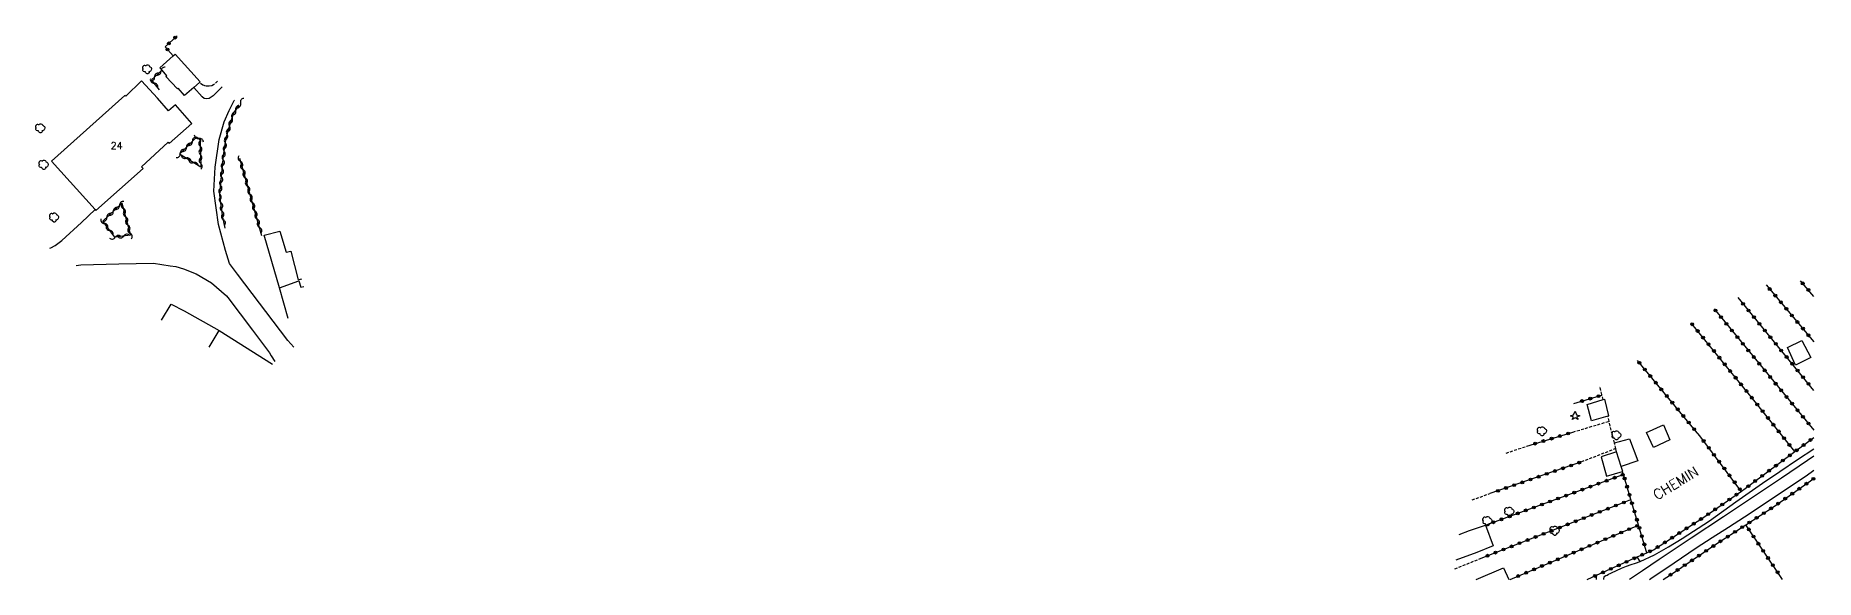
# Model space of a CAD drawing. Header units: millimetres. Extents: x 80031 to 81000, y 146000 to 147000.
# Drawn here: x 80690.2 to 81000.3, y 146000 to 146094.8 of the extents above; entities that cross this region are included whole.
import ezdxf
from ezdxf.enums import TextEntityAlignment as Align

# ---------------------------------------------------------------- set-up
doc = ezdxf.new("R2010")
doc.units = ezdxf.units.MM
doc.linetypes.add('DASHED', pattern=[0.75, 0.5, -0.25])
doc.layers.get('0').update_dxf_attribs({"linetype": 'CONTINUOUS'})
for name, color, linetype in [('W0017', 7, 'CONTINUOUS'), ('W0071', 7, 'CONTINUOUS'), ('W0101', 7, 'CONTINUOUS'), ('W0104', 1, 'CONTINUOUS'), ('W0112', 1, 'DASHED'), ('W0211', 2, 'CONTINUOUS'), ('W0214', 2, 'CONTINUOUS'), ('W0300', 7, 'CONTINUOUS'), ('W0303', 7, 'CONTINUOUS'), ('W0310', 3, 'CONTINUOUS'), ('W0323', 7, 'CONTINUOUS'), ('W0989', 7, 'CONTINUOUS'), ('W0991', 7, 'CONTINUOUS')]:
    doc.layers.add(name, color=color, linetype=linetype)
doc.styles.get("Standard").update_dxf_attribs({"font": 'romans.shx', "width": 0.85})

msp = doc.modelspace()

# ---------------------------------------------------------------- texts
at = {"layer": 'W0989'}
msp.add_text('CHEMIN', height=1.75, rotation=31.4676, dxfattribs=at).set_placement((80975.92, 146016.78), align=Align.MIDDLE_CENTER)
at = {"layer": 'W0991'}
msp.add_text('24', height=1.25, dxfattribs=at).set_placement((80704.28, 146075.59), align=Align.MIDDLE_CENTER)

# ---------------------------------------------------------------- blocks, each defined once
blk = doc.blocks.new('T300')
for p, q in [((-0.8, 0.51), (-0.86, 0.34)), ((-0.86, 0.34), (-0.86, 0.17)), ((-0.86, 0.17), (-0.74, 0.06)), ((-0.69, 0.63), (-0.8, 0.51)), ((-0.8, -0.06), (-0.74, 0.06)), ((-0.74, 0.06), (-0.69, 0.11)), ((-0.57, 0.69), (-0.69, 0.63)), ((-0.46, 0.69), (-0.57, 0.69)), ((-0.29, 0.63), (-0.46, 0.69)), ((-0.29, 0.63), (-0.17, 0.74)), ((-0.23, 0.57), (-0.29, 0.63)), ((-0.17, 0.74), (-0.06, 0.8)), ((-0.06, 0.8), (0.06, 0.8)), ((0.06, 0.8), (0.23, 0.74)), ((0.23, 0.74), (0.34, 0.63)), ((0.34, 0.63), (0.4, 0.51)), ((0.46, 0.46), (0.34, 0.46)), ((0.4, 0.51), (0.4, 0.46)), ((0.57, 0.4), (0.46, 0.46)), ((0.57, 0.4), (0.69, 0.29)), ((0.69, 0.29), (0.74, 0.17)), ((0.74, 0.06), (0.69, -0.17)), ((0.74, 0.17), (0.74, 0.06)), ((-0.8, -0.17), (-0.8, -0.06)), ((-0.8, -0.23), (-0.8, -0.17)), ((-0.74, -0.34), (-0.8, -0.23)), ((-0.69, -0.4), (-0.74, -0.34)), ((-0.51, -0.46), (-0.69, -0.4)), ((-0.4, -0.46), (-0.51, -0.46)), ((-0.4, -0.46), (-0.34, -0.46)), ((-0.34, -0.46), (-0.34, -0.4)), ((-0.34, -0.51), (-0.34, -0.46)), ((-0.29, -0.63), (-0.34, -0.51)), ((-0.17, -0.74), (-0.29, -0.63)), ((-0.06, -0.8), (-0.17, -0.74)), ((0.06, -0.8), (-0.06, -0.8)), ((0.17, -0.74), (0.06, -0.8)), ((0.23, -0.69), (0.17, -0.74)), ((0.29, -0.46), (0.23, -0.46)), ((0.29, -0.63), (0.23, -0.69)), ((0.46, -0.4), (0.29, -0.46)), ((0.34, -0.51), (0.29, -0.63)), ((0.34, -0.51), (0.34, -0.46)), ((0.57, -0.34), (0.46, -0.4)), ((0.63, -0.29), (0.57, -0.34)), ((0.69, -0.17), (0.63, -0.29))]:
    blk.add_line(p, q)
blk = doc.blocks.new('T303')
for p, q in [((-0.77, 0), (-0.28, 0.21)), ((-0.28, -0.21), (-0.77, 0)), ((-0.28, 0.21), (0, 0.83)), ((0, 0.83), (0.28, 0.21)), ((0.28, 0.21), (0.83, 0)), ((0.83, 0), (0.28, -0.21)), ((-0.49, -0.63), (-0.28, -0.21)), ((0, -0.35), (-0.49, -0.63)), ((0.56, -0.63), (0, -0.35)), ((0.28, -0.21), (0.56, -0.63))]:
    blk.add_line(p, q)
blk = doc.blocks.new('t323o')
at = {"color": 0, "linetype": 'Continuous'}
for radius in [0.25, 0.15]:
    blk.add_circle((0, 0), radius, dxfattribs=at)
blk = doc.blocks.new('t310o')
at = {"color": 0, "linetype": 'Continuous'}
for centre, start, end in [((-0.5, 0.38), 216.8699, 323.1304), ((0.5, -0.37), 36.8699, 143.1303)]:
    blk.add_arc(centre, 0.625, start, end, dxfattribs=at)

# ---------------------------------------------------------------- linework, layer by layer
at = {"layer": 'W0017'}
for points in [[(80722.69, 146085.86), (80722.3, 146085.48), (80721.1, 146084.28), (80720.39, 146083.81), (80719.95, 146083.72), (80719.54, 146083.8), (80719.16, 146084.11), (80717.71, 146085.73)], [(80734.1, 146041.61), (80725.31, 146053.18), (80723.96, 146055.04), (80723.24, 146057.31), (80722.01, 146061.85), (80721.24, 146067.66), (80721.46, 146071.86), (80722.13, 146076.66), (80722.99, 146079.76), (80723.88, 146081.7), (80724.76, 146083.48), (80724.79, 146083.51)], [(80692.66, 146057.7), (80692.79, 146057.76), (80693.57, 146058.21), (80694.74, 146059.06), (80698.18, 146062.18)], [(80698.18, 146062.18), (80700.56, 146064.44)], [(80697.23, 146054.72), (80698.02, 146054.84), (80704.66, 146055), (80710.71, 146055.08), (80713.58, 146054.67), (80714.6, 146054.52), (80715.95, 146054.13), (80718.15, 146053.26), (80720.8, 146051.71), (80723.41, 146049.43), (80723.64, 146049.12), (80727.96, 146043.41), (80730.91, 146039.48)], [(80735.13, 146040.48), (80734.1, 146041.61)], [(80730.91, 146039.48), (80731.21, 146038.98), (80731.83, 146037.95)]]:
    msp.add_lwpolyline(points, dxfattribs=at)
at = {"layer": 'W0071'}
for points in [[(81000, 146021.47), (80998.87, 146020.71), (80994.34, 146017.65), (80989.81, 146014.61), (80984.22, 146010.89), (80978.62, 146007.19), (80973.03, 146003.47), (80970.11, 146001.52), (80967.85, 146000)], [(80971.33, 146000), (80971.82, 146000.32), (80974.37, 146002.04), (80976.91, 146003.77), (80979.47, 146005.48), (80982.27, 146007.3), (80985.09, 146009.1), (80987.9, 146010.91), (80991.49, 146013.27), (80995.06, 146015.65), (80998.62, 146018.06), (81000, 146019.03)]]:
    msp.add_lwpolyline(points, dxfattribs=at)
at = {"layer": 'W0101'}
msp.add_lwpolyline([(80713.33, 146081.66), (80711.39, 146083.89), (80708.63, 146086.88), (80705.86, 146084.23), (80705.7, 146084.34), (80692.93, 146072.86), (80700.56, 146064.44), (80700.68, 146064.3), (80708.89, 146071.62), (80708.63, 146071.9), (80713.26, 146076.22), (80713.44, 146075.98), (80717.36, 146079.43), (80714.52, 146082.68)], close=True, dxfattribs=at)
at = {"layer": 'W0101', "const_width": 0.002}
msp.add_lwpolyline([(80713.33, 146081.66), (80713.33, 146081.66), (80713.33, 146081.66)], close=True, dxfattribs=at)
at = {"layer": 'W0101'}
for points in [[(80734.17, 146045.49), (80732.67, 146050.79), (80736.03, 146052.02), (80736.35, 146050.92), (80736.91, 146051.07)], [(80720.4, 146040.46), (80722.12, 146043.37), (80731.43, 146037.53)]]:
    msp.add_lwpolyline(points, dxfattribs=at)
at = {"layer": 'W0104'}
for points in [[(80716.13, 146084.34), (80715, 146085.62), (80714.88, 146085.5), (80712.84, 146087.64), (80713, 146087.74), (80712.19, 146088.72), (80711.82, 146089.16), (80714.14, 146091.21), (80714.47, 146091.51), (80718.82, 146086.7), (80718.7, 146086.59), (80717.71, 146085.73), (80716.13, 146084.34)], [(80735.9, 146052.22), (80735.9, 146052.22), (80735.9, 146052.22)], [(80996.79, 146037.33), (80995.37, 146040.44), (80997.91, 146041.66), (80999.44, 146038.68)], [(80961.22, 146027.65), (80960.48, 146030.5), (80963.26, 146031.35), (80963.49, 146031.42), (80964.21, 146028.51), (80964.1, 146028.47)], [(80972.04, 146022.99), (80970.85, 146025.61), (80973.77, 146026.95), (80974.92, 146024.34)], [(80966.4, 146019.7), (80965.61, 146022.26), (80962.95, 146021.37), (80963.84, 146017.97), (80966.65, 146018.79), (80966.68, 146018.79), (80966.4, 146019.7)]]:
    msp.add_lwpolyline(points, close=True, dxfattribs=at)
for points in [[(80732.67, 146050.79), (80730, 146059.98), (80732.69, 146060.67), (80733.79, 146057), (80734.64, 146057.19), (80735.9, 146052.22)], [(80735.9, 146052.22), (80736.54, 146052.38)], [(80712.08, 146045.16), (80713.79, 146047.99), (80716.04, 146046.78), (80722.12, 146043.37)], [(80965.23, 146023.8), (80967.86, 146024.48), (80969.31, 146020.67), (80966.4, 146019.7)], [(80938.18, 146007.85), (80939.98, 146008.54), (80942.76, 146009.44), (80944.1, 146005.83), (80941.24, 146004.67), (80937.61, 146003.34)], [(80941.14, 146000), (80945.92, 146002.04), (80946.82, 146000)]]:
    msp.add_lwpolyline(points, dxfattribs=at)
at = {"layer": 'W0112'}
for points in [[(80721.86, 146086.81), (80721.16, 146086.18), (80720.88, 146086.03), (80720.36, 146085.96), (80719.82, 146085.96), (80719.3, 146086.14), (80718.7, 146086.59)], [(80963.26, 146031.35), (80963.07, 146032.11), (80963.04, 146032.22), (80962.66, 146033.69)], [(80965.61, 146022.26), (80965.48, 146022.79), (80965.23, 146023.8), (80964.31, 146027.57), (80964.1, 146028.47)], [(80957.99, 146025.67), (80964.31, 146027.57)], [(80946.36, 146022.02), (80949.99, 146023.23)], [(80965.48, 146022.79), (80959.5, 146020.49)], [(80940.43, 146013.85), (80943.52, 146014.95)], [(80937.42, 146001.84), (80941.73, 146003.58)]]:
    msp.add_lwpolyline(points, dxfattribs=at)
at = {"layer": 'W0211'}
msp.add_lwpolyline([(80963.39, 146000), (80963.39, 146000.12), (80963.4, 146000.26), (80963.43, 146000.39), (80963.57, 146000.54), (80963.76, 146000.66), (80963.96, 146000.76), (80964.22, 146000.9), (80964.49, 146001.02), (80964.75, 146001.14), (80965.61, 146001.55), (80966.47, 146001.94), (80967.34, 146002.3), (80968.13, 146002.58), (80968.93, 146002.83), (80969.71, 146003.11), (80972.23, 146004.28), (80974.65, 146005.68), (80977.04, 146007.13), (80981.78, 146010.2), (80986.39, 146013.49), (80991.02, 146016.76), (80994.07, 146018.82), (80997.12, 146020.87), (81000, 146022.77)], dxfattribs=at)
at = {"layer": 'W0214'}
msp.add_lwpolyline([(80962.12, 146000), (80962.12, 146000.25), (80962.12, 146000.72)], dxfattribs=at)
at = {"layer": 'W0310'}
for points in [[(80711.76, 146085.31), (80710.34, 146087.04), (80712.19, 146088.72)], [(80723.18, 146061.2), (80722.79, 146063.13), (80722.46, 146065.59), (80722.28, 146067.04), (80722.45, 146069.05), (80722.92, 146073.8), (80723.34, 146076.93), (80724.15, 146079.71), (80724.72, 146081.29), (80725.6, 146082.6)], [(80729.6, 146059.89), (80726.3, 146071.32), (80725.72, 146073.33)]]:
    msp.add_lwpolyline(points, dxfattribs=at)
for points in [[(80718.94, 146071.85), (80715.24, 146074.1), (80717.68, 146076.53), (80718.27, 146077.09), (80718.89, 146076.61), (80718.84, 146075.88)], [(80703.96, 146059.62), (80701.86, 146062.4), (80705.19, 146065.55), (80706.69, 146059.99)]]:
    msp.add_lwpolyline(points, close=True, dxfattribs=at)
at = {"layer": 'W0323'}
for points in [[(80714.14, 146091.21), (80712.73, 146092.81), (80714.81, 146094.72)], [(80991.7, 146051.32), (81000, 146041.4)], [(81000, 146049.31), (80997.68, 146052.03)], [(80982.61, 146047.14), (80996.49, 146030.27), (81000, 146026)], [(81000, 146032.93), (80986.77, 146049.1)], [(80996.66, 146022.27), (80989.3, 146031.52), (80978.74, 146044.53)], [(80980.1, 146025.03), (80979.39, 146025.89), (80969.25, 146038.13)], [(80958.15, 146030.65), (80963.07, 146032.11)], [(80949.99, 146023.23), (80957.99, 146025.67)], [(80960.5, 146000), (80962.12, 146000.72), (80969.21, 146003.91), (80970.88, 146004.66), (80972.05, 146005.18), (80980.82, 146010.85), (80987.36, 146015.36), (80987.29, 146015.46), (80980.1, 146025.03)], [(80987.36, 146015.36), (80988.66, 146016.33), (80988.92, 146016.52), (80996.66, 146022.27), (81000, 146024.74)], [(80959.5, 146020.49), (80943.52, 146014.95)], [(80970.88, 146004.66), (80970.79, 146004.97), (80969.45, 146009.45), (80968.12, 146013.9), (80966.8, 146018.28), (80966.67, 146018.74), (80966.65, 146018.79)], [(80942.76, 146009.44), (80966.61, 146018.21), (80966.8, 146018.28)], [(80973.74, 146000), (80975, 146000.82), (80982.75, 146006), (80988.12, 146009.5), (80993.13, 146012.77), (81000, 146017.59)], [(80941.73, 146003.58), (80966.05, 146013.09), (80968.12, 146013.9)], [(80947.09, 146000), (80966.4, 146008.16), (80969.45, 146009.45)], [(80994.51, 146000), (80988.12, 146009.5)], [(80969.71, 146003.11), (80969.21, 146003.91)]]:
    msp.add_lwpolyline(points, dxfattribs=at)

# ---------------------------------------------------------------- block references
at = {"layer": 'W0300'}
for p in [(80709.63, 146088.89), (80691.01, 146078.61), (80691.59, 146072.25), (80693.42, 146063.08), (80952.64, 146025.81), (80965.62, 146025.1), (80946.96, 146011.78), (80943.14, 146010.16), (80954.86, 146008.48)]:
    msp.add_blockref('T300', p, dxfattribs=at)
at = {"layer": 'W0303'}
msp.add_blockref('T303', (80958.37, 146028.48), dxfattribs=at)
at = {"layer": 'W0310'}
for p, rotation in [((80710.8, 146086.47), 129.4084422450224), ((80710.9, 146087.55), 42.27523133032456), ((80712.01, 146088.56), 42.27523133032456), ((80725.88, 146083), 55.98211220637585), ((80724.4, 146080.41), 69.97601173002555), ((80725.04, 146081.76), 55.98211220637585), ((80718.6, 146076.83), 322.2925473911697), ((80723.52, 146077.55), 73.93253676786365), ((80723.94, 146078.99), 73.93253676786365), ((80715.37, 146074.22), 44.96466858920376), ((80716.43, 146075.28), 44.96466858920376), ((80717.49, 146076.34), 44.96466858920376), ((80718.85, 146075.48), 271.4356482877494), ((80718.88, 146073.98), 271.4356482877494), ((80723.03, 146074.59), 82.36332716515346), ((80723.23, 146076.08), 82.36332716515346), ((80716.38, 146073.41), 148.6407929594643), ((80717.66, 146072.63), 148.6407929594643), ((80718.92, 146072.48), 271.4356482877494), ((80722.71, 146071.61), 84.34557917744968), ((80722.85, 146073.1), 84.34557917744968), ((80725.86, 146072.86), 106.0994063454427), ((80726.27, 146071.42), 106.0994063454427), ((80722.29, 146067.13), 85.18229239769316), ((80722.42, 146068.62), 85.18229239769316), ((80722.56, 146070.12), 84.34557917744968), ((80726.69, 146069.98), 106.1068367666192), ((80727.1, 146068.54), 106.1068367666192), ((80727.52, 146067.1), 106.1068367666192), ((80704.78, 146065.16), 43.45279763583912), ((80705.44, 146064.64), 285.0928674548613), ((80722.46, 146065.64), 97.02732543013958), ((80722.66, 146064.15), 97.65099186596595), ((80727.94, 146065.66), 106.1068367666192), ((80728.35, 146064.22), 106.1068367666192), ((80702.15, 146062.02), 127.0213950143543), ((80702.6, 146063.1), 43.45279763583912), ((80703.69, 146064.13), 43.45279763583912), ((80705.83, 146063.2), 285.0928674548613), ((80706.22, 146061.75), 285.0928674548613), ((80722.88, 146062.67), 101.1957065891977), ((80728.77, 146062.77), 106.1068367666192), ((80729.18, 146061.33), 106.1068367666192), ((80703.06, 146060.82), 127.0213950143543), ((80704.04, 146059.63), 187.6715577838466), ((80705.52, 146059.83), 187.6715577838466), ((80706.61, 146060.3), 285.0928674548613)]:
    msp.add_blockref('t310o', p, dxfattribs=dict(at, rotation=rotation))
at = {"layer": 'W0323'}
for p, rotation in [((80713.38, 146093.4), 42.47740838908408), ((80714.48, 146094.41), 42.47740838908408), ((80713.15, 146092.34), 131.1935156862318), ((80992.3, 146050.6), 309.8986244226614), ((80993.26, 146049.45), 309.8986244226614), ((80998.05, 146051.59), 130.5108293915565), ((80999.03, 146050.45), 130.5108293915565), ((80982.84, 146046.85), 309.4516106470197), ((80987.65, 146048.02), 129.2932101581353), ((80988.6, 146046.86), 129.2932101581353), ((80994.23, 146048.3), 309.8986244226614), ((80995.19, 146047.15), 309.8986244226614), ((80978.79, 146044.46), 129.0765673412691), ((80979.74, 146043.3), 129.0765673412691), ((80983.8, 146045.69), 309.4516106470197), ((80984.75, 146044.53), 309.4516106470197), ((80985.7, 146043.38), 309.4516106470197), ((80989.55, 146045.7), 129.2932101581353), ((80990.5, 146044.54), 129.2932101581353), ((80991.45, 146043.38), 129.2932101581353), ((80996.15, 146046), 309.8986244226614), ((80997.11, 146044.85), 309.8986244226614), ((80998.08, 146043.7), 309.8986244226614), ((80980.68, 146042.14), 129.0765673412691), ((80981.63, 146040.97), 129.0765673412691), ((80986.66, 146042.22), 309.4516106470197), ((80987.61, 146041.06), 309.4516106470197), ((80988.56, 146039.9), 309.4516106470197), ((80992.4, 146042.22), 129.2932101581353), ((80993.35, 146041.06), 129.2932101581353), ((80994.3, 146039.9), 129.2932101581353), ((80999.04, 146042.55), 309.8986244226614), ((80969.58, 146037.74), 129.6182671533777), ((80982.57, 146039.81), 129.0765673412691), ((80983.52, 146038.64), 129.0765673412691), ((80984.46, 146037.48), 129.0765673412691), ((80989.52, 146038.74), 309.4516106470197), ((80990.47, 146037.58), 309.4516106470197), ((80995.25, 146038.74), 129.2932101581353), ((80996.2, 146037.58), 129.2932101581353), ((80970.53, 146036.58), 129.6182671533777), ((80971.49, 146035.43), 129.6182671533777), ((80972.45, 146034.27), 129.6182671533777), ((80985.41, 146036.31), 129.0765673412691), ((80986.36, 146035.15), 129.0765673412691), ((80987.3, 146033.98), 129.0765673412691), ((80991.42, 146036.43), 309.4516106470197), ((80992.37, 146035.27), 309.4516106470197), ((80993.33, 146034.11), 309.4516106470197), ((80997.15, 146036.41), 129.2932101581353), ((80998.1, 146035.25), 129.2932101581353), ((80999.05, 146034.09), 129.2932101581353), ((80959.59, 146031.08), 16.50248775416705), ((80961.03, 146031.5), 16.50248775416705), ((80962.47, 146031.93), 16.50248775416705), ((80973.4, 146033.12), 129.6182671533777), ((80974.36, 146031.96), 129.6182671533777), ((80975.32, 146030.8), 129.6182671533777), ((80988.25, 146032.82), 129.0765673412691), ((80989.19, 146031.66), 129.0765673412691), ((80994.28, 146032.95), 309.4516106470197), ((80995.23, 146031.79), 309.4516106470197), ((80996.19, 146030.64), 309.4516106470197), ((80976.27, 146029.65), 129.6182671533777), ((80977.23, 146028.49), 129.6182671533777), ((80990.13, 146030.48), 128.494791536457), ((80991.06, 146029.31), 128.494791536457), ((80991.99, 146028.13), 128.494791536457), ((80997.14, 146029.48), 309.4521680167846), ((80998.09, 146028.32), 309.4521680167846), ((80954.3, 146024.54), 16.91068862279455), ((80955.73, 146024.98), 16.91068862279455), ((80957.17, 146025.42), 16.91068862279455), ((80978.19, 146027.34), 129.6182671533777), ((80979.14, 146026.18), 129.6182671533777), ((80992.93, 146026.96), 128.494791536457), ((80993.86, 146025.79), 128.494791536457), ((80994.8, 146024.61), 128.494791536457), ((80999.05, 146027.16), 309.4521680167846), ((80951.43, 146023.67), 16.91068862279455), ((80952.86, 146024.11), 16.91068862279455), ((80980.78, 146024.12), 126.929242724414), ((80981.68, 146022.92), 126.929242724414), ((80982.58, 146021.72), 126.929242724414), ((80995.73, 146023.44), 128.494791536457), ((80995.79, 146021.62), 36.57887773785639), ((80997, 146022.51), 36.58560529645629), ((80998.2, 146023.41), 36.58560529645629), ((80999.41, 146024.3), 36.58560529645629), ((80953.44, 146018.39), 199.1163970113846), ((80954.86, 146018.88), 199.1163970113846), ((80956.28, 146019.37), 199.1163970113846), ((80957.7, 146019.86), 199.1163970113846), ((80959.11, 146020.35), 199.1163970113846), ((80966.69, 146018.24), 20.17065340710789), ((80983.49, 146020.52), 126.929242724414), ((80984.39, 146019.32), 126.929242724414), ((80992.18, 146018.94), 36.57887773785639), ((80993.39, 146019.83), 36.57887773785639), ((80994.59, 146020.73), 36.57887773785639), ((80944.94, 146015.44), 199.1163970113846), ((80946.36, 146015.93), 199.1163970113846), ((80947.77, 146016.42), 199.1163970113846), ((80949.19, 146016.91), 199.1163970113846), ((80950.61, 146017.41), 199.1163970113846), ((80952.03, 146017.9), 199.1163970113846), ((80958.24, 146015.13), 20.19747139339229), ((80959.65, 146015.65), 20.19747139339229), ((80961.06, 146016.17), 20.19747139339229), ((80962.46, 146016.69), 20.19747139339229), ((80963.87, 146017.2), 20.19747139339229), ((80965.28, 146017.72), 20.19747139339229), ((80967.01, 146017.59), 106.6812613777218), ((80967.44, 146016.16), 106.6812613777218), ((80985.29, 146018.12), 126.929242724414), ((80986.19, 146016.92), 126.929242724414), ((80987.09, 146015.73), 126.929242724414), ((80988.57, 146016.26), 36.58590602099136), ((80989.77, 146017.15), 36.57887773785639), ((80990.98, 146018.05), 36.57887773785639), ((80997.45, 146015.8), 35.11659929137491), ((80998.68, 146016.67), 35.11659929137491), ((80999.91, 146017.53), 35.11659929137491), ((80949.79, 146012.03), 20.19747139339229), ((80951.2, 146012.54), 20.19747139339229), ((80952.61, 146013.06), 20.19747139339229), ((80954.02, 146013.58), 20.19747139339229), ((80955.42, 146014.1), 20.19747139339229), ((80956.83, 146014.61), 20.19747139339229), ((80964.08, 146012.32), 21.36307230656746), ((80965.48, 146012.87), 21.36307230656746), ((80966.87, 146013.41), 21.35076165638634), ((80967.87, 146014.72), 106.6812613777218), ((80968.3, 146013.28), 106.6708776485785), ((80982.8, 146012.21), 34.61540205046011), ((80984.03, 146013.06), 34.61540205046011), ((80985.27, 146013.92), 34.61540205046011), ((80986.5, 146014.77), 34.61540205046011), ((80992.53, 146012.37), 33.0848529288057), ((80993.77, 146013.21), 35.11659929137491), ((80995, 146014.08), 35.11659929137491), ((80996.23, 146014.94), 35.11659929137491), ((80944.16, 146009.95), 20.19747139339229), ((80945.57, 146010.47), 20.19747139339229), ((80946.98, 146010.99), 20.19747139339229), ((80948.39, 146011.51), 20.19747139339229), ((80955.7, 146009.04), 21.36307230656746), ((80957.09, 146009.59), 21.36307230656746), ((80958.49, 146010.13), 21.36307230656746), ((80959.89, 146010.68), 21.36307230656746), ((80961.29, 146011.23), 21.36307230656746), ((80962.68, 146011.77), 21.36307230656746), ((80968.73, 146011.84), 106.6708776485785), ((80969.16, 146010.41), 106.6708776485785), ((80969.19, 146009.34), 22.91430862319474), ((80969.59, 146008.97), 106.6757748626429), ((80977.8, 146008.9), 32.85562587095889), ((80979.06, 146009.71), 32.85562587095889), ((80980.32, 146010.52), 32.85562587095889), ((80981.56, 146011.36), 34.61540205046011), ((80987.5, 146009.1), 33.08462578279259), ((80988.76, 146009.92), 33.0848529288057), ((80990.02, 146010.74), 33.0848529288057), ((80991.27, 146011.55), 33.0848529288057), ((80948.71, 146006.31), 21.36307230656746), ((80950.11, 146006.85), 21.36307230656746), ((80951.51, 146007.4), 21.36307230656746), ((80952.9, 146007.95), 21.36307230656746), ((80954.3, 146008.49), 21.36307230656746), ((80960.9, 146005.84), 22.90741664272021), ((80962.29, 146006.42), 22.90741664272021), ((80963.67, 146007.01), 22.90741664272021), ((80965.05, 146007.59), 22.90741664272021), ((80966.43, 146008.17), 22.91430862319474), ((80967.81, 146008.76), 22.91430862319474), ((80970.02, 146007.53), 106.6757748626429), ((80970.45, 146006.1), 106.6757748626429), ((80974.02, 146006.45), 32.85562587095889), ((80975.28, 146007.27), 32.85562587095889), ((80976.54, 146008.08), 32.85562587095889), ((80982.48, 146005.82), 33.78890614096814), ((80983.73, 146006.64), 33.08462578279259), ((80984.99, 146007.46), 33.08462578279259), ((80986.25, 146008.28), 33.08462578279259), ((80988.65, 146008.71), 123.9527891410806), ((80989.48, 146007.47), 123.9527891410806), ((80990.32, 146006.22), 123.9527891410806), ((80943.12, 146004.12), 21.36307230656746), ((80944.52, 146004.67), 21.36307230656746), ((80945.92, 146005.22), 21.36307230656746), ((80947.32, 146005.76), 21.36307230656746), ((80954, 146002.92), 22.90741664272021), ((80955.38, 146003.5), 22.90741664272021), ((80956.76, 146004.09), 22.90741664272021), ((80958.14, 146004.67), 22.90741664272021), ((80959.52, 146005.25), 22.90741664272021), ((80967.35, 146003.07), 24.1951571143254), ((80968.71, 146003.68), 24.1951571143254), ((80970.08, 146004.3), 24.21634544188944), ((80971.45, 146004.91), 24.18077487923718), ((80972.76, 146005.64), 32.85562587095889), ((80978.74, 146003.32), 33.78890614096814), ((80979.99, 146004.15), 33.78890614096814), ((80981.23, 146004.98), 33.78890614096814), ((80991.16, 146004.98), 123.9527891410806), ((80992, 146003.73), 123.9527891410806), ((80948.47, 146000.58), 22.90741664272021), ((80949.85, 146001.17), 22.90741664272021), ((80951.23, 146001.75), 22.90741664272021), ((80952.61, 146002.34), 22.90741664272021), ((80961.87, 146000.61), 24.03717127361677), ((80963.24, 146001.23), 24.1951571143254), ((80964.61, 146001.84), 24.1951571143254), ((80965.98, 146002.45), 24.1951571143254), ((80975, 146000.81), 32.86570634646099), ((80976.25, 146001.65), 33.78890614096814), ((80977.49, 146002.48), 33.78890614096814), ((80992.83, 146002.49), 123.9527891410806), ((80993.67, 146001.24), 123.9527891410806)]:
    msp.add_blockref('t323o', p, dxfattribs=dict(at, rotation=rotation))

msp.set_redraw_order([(e.dxf.handle, doc.entitydb.next_handle()) for e in msp.query("TEXT MTEXT ATTDEF DIMENSION ARC_DIMENSION")])  # texts and dimensions are drawn at this point

doc.saveas('drawing.dxf')
